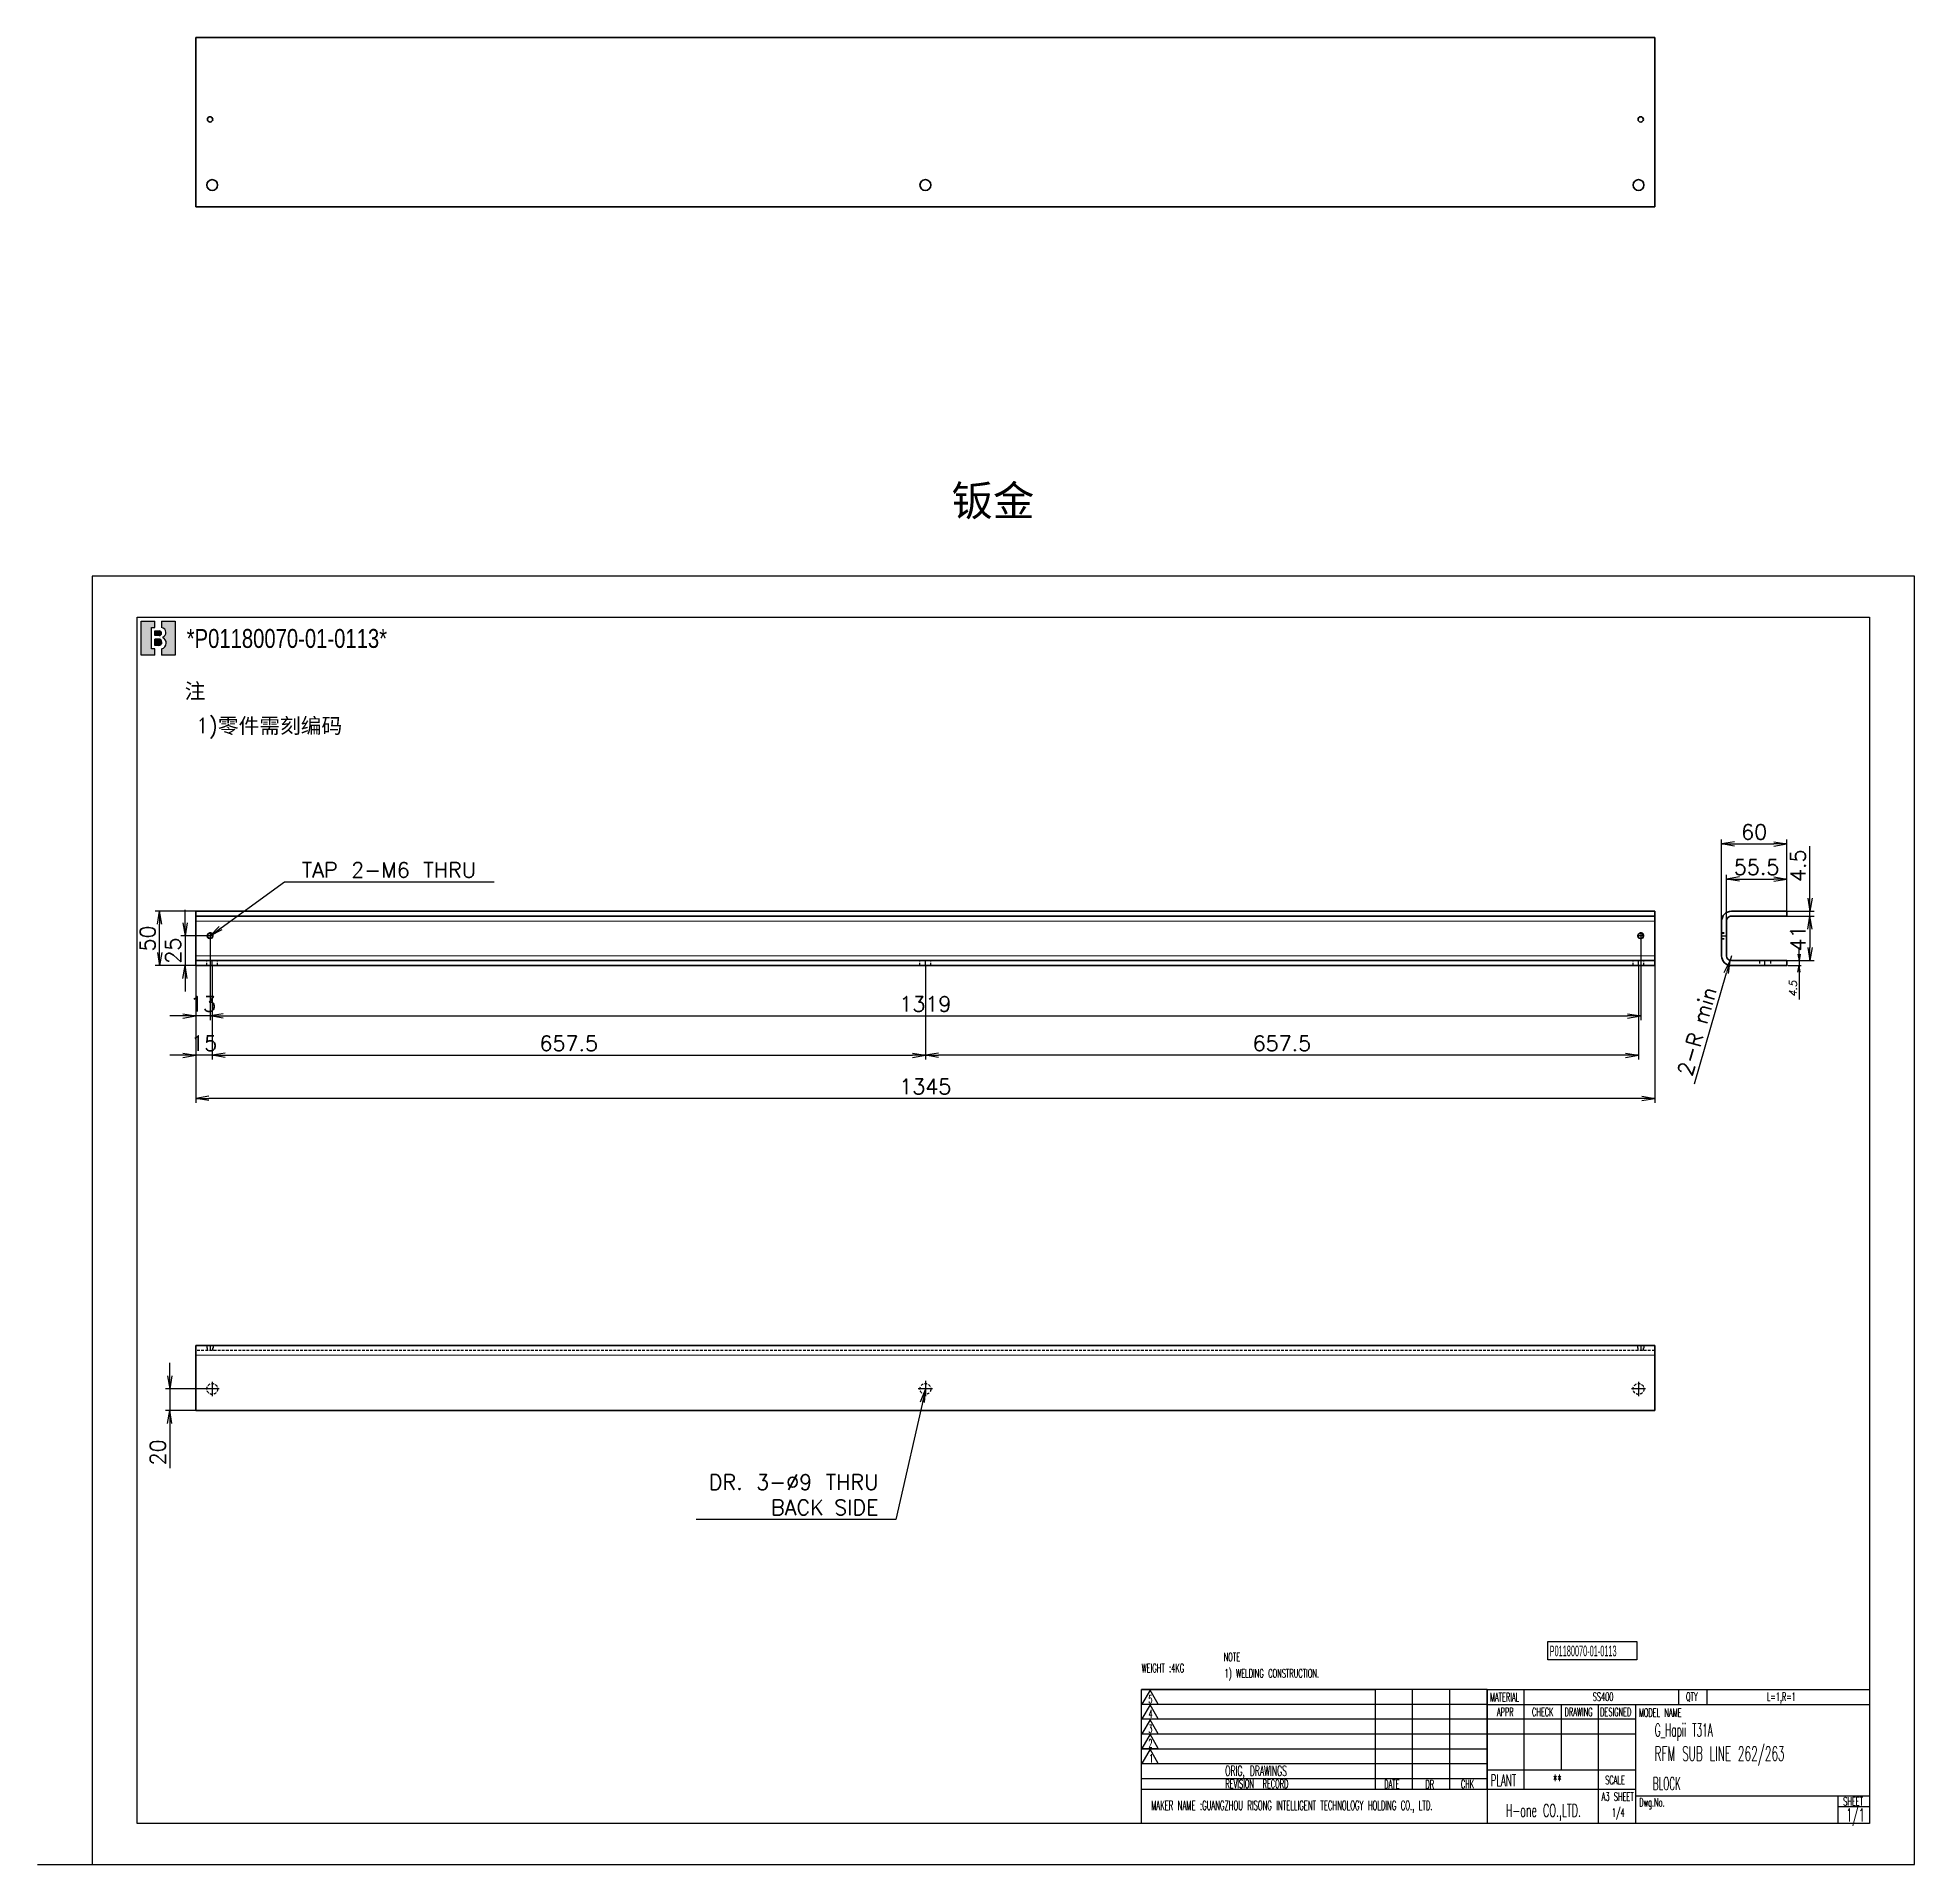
# Model space of a CAD drawing. Header units: inches. Extents: x 21 to 8642, y -3779 to 2137.
# Drawn here: x 642 to 2373, y 19 to 1703 of the extents above; entities that cross this region are included whole.
import ezdxf

# ---------------------------------------------------------------- set-up
doc = ezdxf.new("R2010")
doc.units = ezdxf.units.IN
doc.header["$MEASUREMENT"] = 0
for name, pattern in [('CENTER-HOKUTO', [23, 20, -1, 1, -1]), ('DASHED', [15, 12, -3]), ('HIDDEN-HOKUTO', [3.8, 2.5, -1.3])]:
    doc.linetypes.add(name, pattern=pattern)
doc.layers.add('AM_HID', color=1, linetype='HIDDEN-HOKUTO', lineweight=25)
doc.layers.add('title_frame', color=7, linetype='Continuous')
doc.layers.add('word_dim', color=253, linetype='Continuous')
doc.styles.add('DIM_FONT', font='romans.shx', dxfattribs={"oblique": 15})
doc.styles.add('MX_NOTE_STANDARD', font='txt.shx', dxfattribs={"bigfont": 'bigfont.shx'})
doc.styles.get("Standard").update_dxf_attribs({"font": 'txt', "bigfont": 'gbcbig.shx'})
doc.dimstyles.new('HKT 1-4', dxfattribs={"dimscale": 4, "dimtxt": 3.5, "dimasz": 3, "dimexe": 1, "dimexo": 0, "dimgap": 1, "dimtad": 3, "dimdsep": 46, "dimtxsty": 'Standard', "dimblk1": 'OPEN', "dimblk2": 'OPEN', "dimsah": 1, "dimcen": 0, "dimclrd": 256, "dimclre": 256, "dimclrt": 3, "dimazin": 2, "dimtfac": 1, "dimtmove": 0, "dimatfit": 3, "dimldrblk": 'OPEN', "dimfxl": 1, "dimtolj": 1, "dimlwd": 25, "dimlwe": 25, "dimarcsym": 0})
doc.dimstyles.new('SCALE-1-2$0', dxfattribs={"dimscale": 2, "dimtxt": 3.5, "dimasz": 3, "dimexe": 1, "dimexo": 0.5, "dimgap": 1, "dimtad": 3, "dimdec": 1, "dimdsep": 46, "dimtxsty": 'DIM_FONT', "dimblk1": 'OPEN', "dimblk2": 'OPEN', "dimsah": 1, "dimcen": 0, "dimclrd": 256, "dimclre": 256, "dimclrt": 7, "dimazin": 2, "dimtm": 1e-09, "dimtfac": 0.6, "dimtmove": 0, "dimatfit": 3, "dimldrblk": 'OPEN', "dimfxl": 1, "dimtolj": 2, "dimarcsym": 0})

msp = doc.modelspace()

# ---------------------------------------------------------------- texts
at = {"linetype": 'Continuous', "ltscale": 2, "insert": (1485.09880269108, 1290.293198844697), "char_height": 28, "width": 97.82244757481385, "attachment_point": 1}
msp.add_mtext('{\\fMicrosoft YaHei|b0|i0|c134|p34;\\C3;钣金}', dxfattribs=at)
at = {"ltscale": 2, "char_height": 14, "attachment_point": 1}
for s, insert, width in [('{\\fSimSun|b0|i0|c134|p2;\\C3;注}', (778.0576799115315, 1107.886769222964), 41.45876671333099), ('{\\Fromans,bigfont|c134;\\C3;1)\\fSimSun|b0|i0|c134|p2;零件需刻编码}', (788.3186993412764, 1075.854973867531), 387.6245305983757)]:
    msp.add_mtext(s, dxfattribs=dict(at, insert=insert, width=width))
at = {"linetype": 'Continuous', "insert": (2133.499811816228, 140.8443647710769), "char_height": 12, "width": 203.6000000000004, "attachment_point": 4}
msp.add_mtext('{\\W0.5;\\C3;G_Hapii T31A}', dxfattribs=at)
at = {"layer": 'title_frame', "color": 3, "style": 'MX_NOTE_STANDARD'}
for s, height, width, p in [('NOTE', 7.840000000000001, 0.5450000000000002, (1735.94748572459, 206.2397331996722)), ('WEIGHT :4KG ', 7.840000000000001, 0.5450000000000002, (1660.388490064865, 196.0272704126505)), ('1) WELDING CONSTRUCTION.', 7.840000000000001, 0.5450000000000002, (1736.899765536562, 191.2289934390678)), ('5', 7.51856, 0.5450000000000002, (1666.632345439002, 167.6215944161481)), ('MATERIAL', 7.733376, 0.5450000000000002, (1981.479736694362, 169.3174362015375)), ('SS400', 7.733376, 0.5450000000000002, (2076.284696923418, 169.6531402779033)), ('QTY', 7.733376, 0.5450000000000002, (2162.283739893197, 169.6531402779033)), ('L=1,R=1', 7.733376, 0.5450000000000002, (2236.795016443599, 169.6531402779033)), ('4', 7.51856, 0.5450000000000002, (1666.632345439002, 153.9906102179989)), ('APPR', 7.733376, 0.5450000000000002, (1987.862454337353, 155.7104029659636)), ('CHECK', 7.733376, 0.5450000000000002, (2020.245893438429, 155.7104029659636)), ('DRAWING', 7.733376, 0.5450000000000002, (2050.323895814605, 155.7104029659636)), ('DESIGNED', 7.733376, 0.5450000000000002, (2083.089814712754, 155.7104029659636)), ('MODEL NAME', 7.733376, 0.5450000000000002, (2118.803573540363, 155.1209951824817)), ('3', 7.51856, 0.5450000000000002, (1666.632345439002, 140.1548238193895)), ('2', 7.51856, 0.5450000000000002, (1666.632345439002, 126.775282835089)), ('RFM SUB LINE 262/263', 13.2, 0.534099999999995, (2133.34649658741, 114.5679835785372)), ('1', 7.51856, 0.5450000000000002, (1667.417313755615, 112.9394964364797)), ('ORIG, DRAWINGS', 9.451904204864503, 0.5450000000000002, (1737.386513504762, 100.5183420585195)), ('REVISION  RECORD', 7.733376, 0.5450000000000002, (1737.586630653061, 89.39265070571446)), ('DATE', 7.733376, 0.5450000000000002, (1884.040425104316, 89.07323183273138)), ('DR', 7.733376, 0.5450000000000002, (1922.016376951849, 89.03235920379984)), ('CHK', 7.733376, 0.5450000000000002, (1954.722927995399, 89.16341447216428)), ('PLANT', 10.7408, 0.5450000000000002, (1982.135476193094, 91.13932098858231)), ('**', 10.7408, 0.5450000000000002, (2039.563078818561, 91.13932098858231)), ('SCALE', 7.733376, 0.5450000000000002, (2087.793714758003, 92.9017929256911)), ('BLOCK', 11.76, 0.5, (2131.6912003571, 87.59942557545901)), ('MAKER NAME :GUANGZHOU RISONG INTELLIGENT TECHNOLOGY HOLDING CO., LTD.', 8.64, 0.5341000000000022, (1669.186718808831, 69.02899933165054)), ('H-one CO.,LTD.', 11.76, 0.5450000000000002, (1996.214769379987, 62.83725018987343)), ('A3 SHEET', 7.733376, 0.5450000000000002, (2084.509685927254, 77.6316167222135)), ('1/4', 7.733376, 0.5450000000000002, (2093.916658139404, 62.91439980444147)), ('Dwg.No.', 7.733376, 0.5450000000000002, (2119.146993909142, 72.35602330423308)), ('SHEET', 7.733376, 0.5450000000000002, (2307.150895514884, 73.27357482869002)), ('1/1', 12, 0.5340999999999667, (2310.018581331775, 58.66682092236761))]:
    msp.add_text(s, height=height, dxfattribs=dict(at, width=width)).set_placement(p)
at = {"layer": 'title_frame', "color": 3, "insert": (2036.556700155003, 220.6793283644615), "char_height": 9.8, "width": 16.44280995964073, "attachment_point": 1, "style": 'MX_NOTE_STANDARD'}
msp.add_mtext('{\\f3 of 9 Barcode|b0|i0|c0|p82;\\W0.5;P01180070-\\f3 of 9 Barcode|b0|i0|c134|p82;01\\f3 of 9 Barcode|b0|i0|c0|p82;-0\\f3 of 9 Barcode|b0|i0|c134|p82;1\\f3 of 9 Barcode|b0|i0|c0|p82;1\\f3 of 9 Barcode|b0|i0|c134|p82;3}', dxfattribs=at)
at = {"layer": 'word_dim', "color": 3, "linetype": 'Continuous', "insert": (779.9518912843287, 1158.048478145817), "char_height": 17.444, "width": 400, "attachment_point": 1}
msp.add_mtext('{\\f3 of 9 Barcode|b0|i0|c0|p82;\\W0.8;*P01180070-\\f3 of 9 Barcode|b0|i0|c134|p82;01\\f3 of 9 Barcode|b0|i0|c0|p82;-0\\f3 of 9 Barcode|b0|i0|c134|p82;113\\f3 of 9 Barcode|b0|i0|c0|p82;*}', dxfattribs=at)
at = {"layer": 'word_dim', "color": 3, "linetype": 'Continuous', "ltscale": 2, "insert": (886.1548604743311, 928.888038309563), "char_height": 14, "attachment_point": 7}
msp.add_mtext('\\A1;TAP 2-M6 THRU', dxfattribs=at)
at = {"layer": 'word_dim', "color": 3, "linetype": 'Continuous', "ltscale": 2, "insert": (1417.703669019947, 341.0893296575337), "char_height": 14, "width": 206.0027028177574, "attachment_point": 9}
msp.add_mtext('DR. 3-%%C9 THRU{\\Fromans,bigfont|c134;\\PBACK SIDE}', dxfattribs=at)

# ---------------------------------------------------------------- blocks, each defined once
blk = doc.blocks.new('B機密ﾏｰｸ')
blk.add_hatch(color=1).paths.add_polyline_path([(0.3999999986702711, 0.8149999997779807), (0.3999999986702711, 0.9999999997779806), (-1.3297288e-09, 0.9999999997779806), (-1.3297288e-09, -2.220193e-10), (0.3999999986702711, -2.220193e-10), (0.3999999986702711, 0.1849999997779807), (0.2999999986702711, 0.1849999997779807), (0.2999999986702711, 0.8149999997779807)])
h = blk.add_hatch(color=1)
edge = h.paths.add_edge_path()
edge.add_arc((0.5299999986702706, 0.6449999997779808), 0.07, 359.9999999999989, 450)
edge.add_line((0.5299999986702706, 0.7149999997779806), (0.3999999986702711, 0.7149999997779806))
edge.add_line((0.3999999986702711, 0.7149999997779806), (0.3999999986702711, 0.5749999997779809))
edge.add_line((0.3999999986702711, 0.5749999997779809), (0.5299999986702701, 0.5749999997779809))
edge.add_arc((0.5299999986702701, 0.6449999997779808), 0.07, 270, 359.9999999999999)
h = blk.add_hatch(color=1)
edge = h.paths.add_edge_path()
edge.add_line((0.5999999986702714, 0.9999999997779806), (0.5999999986702718, 0.8142220507965398))
edge.add_arc((0.5849999986702712, 0.6699999997779816), 0.1449999999999991, -5.115907697472721e-13, 84.06222754839428, ccw=False)
edge.add_arc((0.5849999986702707, 0.6699999997779802), 0.1449999999999993, -69.82872865353448, 1.1368683772161603e-13, ccw=False)
edge.add_line((0.6349999986702715, 0.5338934238898192), (0.6349999986702711, 0.5120827805020305))
edge.add_arc((0.5699999986702688, 0.3549999997779789), 0.1700000000000021, 3.979039320256561e-13, 67.5204943905955, ccw=False)
edge.add_arc((0.5699999986702724, 0.3549999997779802), 0.1699999999999993, -79.83575137827683, 0, ccw=False)
edge.add_line((0.5999999986702714, 0.1876679944711657), (0.5999999986702714, -2.220192918400699e-10))
edge.add_line((0.5999999986702714, -2.220193e-10), (0.9999999986702712, -2.220193e-10))
edge.add_line((0.9999999986702712, -2.220193e-10), (0.9999999986702712, 0.9999999997779806))
edge.add_line((0.9999999986702712, 0.9999999997779806), (0.5999999986702714, 0.9999999997779806))
h = blk.add_hatch(color=1)
edge = h.paths.add_edge_path()
edge.add_arc((0.5149999986702705, 0.3799999997779802), 0.095, 1.018e-13, 90)
edge.add_line((0.5149999986702705, 0.4749999997779804), (0.3999999986702711, 0.4749999997779808))
edge.add_line((0.3999999986702711, 0.4749999997779808), (0.3999999986702711, 0.2849999997779809))
edge.add_line((0.3999999986702711, 0.2849999997779809), (0.5149999986702718, 0.2849999997779809))
edge.add_arc((0.5149999986702718, 0.379999999777981), 0.095, 270, 360.0000000000003)
at = {"color": 1}
for p, q in [((-1.3297288e-09, -2.220193e-10), (-1.3297288e-09, 0.9999999997779806)), ((-1.3297288e-09, 0.9999999997779806), (0.3999999986702711, 0.9999999997779806)), ((0.2999999986702711, 0.8149999997779807), (0.3999999986702711, 0.8149999997779807)), ((0.2999999986702711, 0.1849999997779807), (0.2999999986702711, 0.8149999997779807)), ((0.3999999986702711, 0.8149999997779807), (0.3999999986702711, 0.9999999997779806)), ((0.3999999986702711, 0.7149999997779806), (0.5299999986702706, 0.7149999997779806)), ((0.3999999986702711, 0.5749999997779809), (0.3999999986702711, 0.7149999997779806)), ((0.5299999986702701, 0.5749999997779809), (0.3999999986702711, 0.5749999997779809)), ((0.5999999986702714, 0.9999999997779806), (0.5999999986702718, 0.8142220507965398)), ((0.5999999986702714, 0.9999999997779806), (0.9999999986702712, 0.9999999997779806)), ((0.5999999986702705, 0.6449999997779794), (0.59999999867027, 0.6449999997779803)), ((0.7299999986702704, 0.6699999997779807), (0.7299999986702704, 0.6699999997779802)), ((0.9999999986702712, 0.9999999997779806), (0.9999999986702712, -2.220193e-10)), ((0.3999999986702711, 0.1849999997779807), (0.2999999986702711, 0.1849999997779807)), ((0.5149999986702705, 0.4749999997779804), (0.3999999986702711, 0.4749999997779808)), ((0.3999999986702711, 0.2849999997779809), (0.3999999986702711, 0.4749999997779808)), ((0.5149999986702718, 0.2849999997779809), (0.3999999986702711, 0.2849999997779809)), ((0.3999999986702711, -2.220193e-10), (0.3999999986702711, 0.1849999997779807)), ((0.5699999986702711, 0.5249999997779802), (0.5699999986702716, 0.5249999997779807)), ((0.5999999986702714, 0.1876679944711657), (0.5999999986702714, -2.220193e-10)), ((0.6099999986702707, 0.3799999997779806), (0.609999998670272, 0.3799999997779815)), ((0.6349999986702715, 0.5338934238898192), (0.6349999986702711, 0.5120827805020305)), ((0.739999998670271, 0.3549999997779802), (0.739999998670271, 0.3549999997779802)), ((0.3999999986702711, -2.220193e-10), (-1.3297288e-09, -2.220193e-10)), ((0.9999999986702712, -2.220193e-10), (0.5999999986702714, -2.220193e-10))]:
    blk.add_line(p, q, dxfattribs=at)
for centre, radius, start, end in [((0.5299999986702706, 0.6449999997779808), 0.07, 359.9999999999989, 90), ((0.5299999986702701, 0.6449999997779808), 0.07, 270, 359.9999999999999), ((0.5849999986702712, 0.6699999997779816), 0.1449999999999991, 359.9999999999995, 84.06222754839432), ((0.5849999986702707, 0.6699999997779802), 0.1449999999999993, 290.1712713464655, 1.781e-13), ((0.5149999986702705, 0.3799999997779802), 0.095, 1.018e-13, 90), ((0.5149999986702718, 0.379999999777981), 0.095, 270, 2.799e-13), ((0.5699999986702724, 0.3549999997779802), 0.1699999999999993, 280.1642486217232, 0), ((0.5699999986702688, 0.3549999997779789), 0.1700000000000021, 4.58e-13, 67.52049439059552)]:
    blk.add_arc(centre, radius, start, end, dxfattribs=at)
blk.add_attdef('B機密ﾏｰｸ', (-0.0857467348302255, 1.074949466596297), '', height=0.2)
blk = doc.blocks.new('_Open')
at = {"color": 0, "lineweight": -2}
for p, q in [((-1, 0.1666666666666667), (0, 0)), ((-1, -0.1666666666666667), (0, 0)), ((0, 0), (-1, 0))]:
    blk.add_line(p, q, dxfattribs=at)
blk = doc.blocks.new('*D142')
at = {"layer": 'DEFPOINTS', "color": 0, "linetype": 'Continuous', "ltscale": 2, "transparency": 16777216}
for p in [(788.4678285616483, 847.748125892987), (2133.467828561648, 847.748125892987), (788.4678285616483, 725.168946010333)]:
    blk.add_point(p, dxfattribs=at)
at = {"layer": 'word_dim', "linetype": 'Continuous', "lineweight": 25, "ltscale": 2, "transparency": 16777216}
for p, q in [((788.4678285616483, 847.748125892987), (788.4678285616483, 721.168946010333)), ((2133.467828561648, 847.748125892987), (2133.467828561648, 721.168946010333)), ((2121.467828561648, 725.168946010333), (800.4678285616483, 725.168946010333))]:
    blk.add_line(p, q, dxfattribs=at)
at = {"layer": 'word_dim', "linetype": 'Continuous', "lineweight": 25, "ltscale": 2, "transparency": 16777216, "xscale": 12, "yscale": 12, "zscale": 12, "rotation": 180}
blk.add_blockref('_Open', (788.4678285616483, 725.168946010333), dxfattribs=at)
at = {"layer": 'word_dim', "linetype": 'Continuous', "lineweight": 25, "ltscale": 2, "transparency": 16777216, "xscale": 12, "yscale": 12, "zscale": 12}
blk.add_blockref('_Open', (2133.467828561648, 725.168946010333), dxfattribs=at)
at = {"layer": 'word_dim', "color": 3, "linetype": 'Continuous', "ltscale": 2, "transparency": 16777216, "insert": (1460.967828561648, 736.168946010333), "char_height": 14, "attachment_point": 5}
blk.add_mtext('\\A1;1345', dxfattribs=at)
blk = doc.blocks.new('*D143')
at = {"layer": 'DEFPOINTS', "color": 0, "linetype": 'Continuous', "ltscale": 2, "transparency": 16777216}
for p in [(801.4678285616483, 872.05208089299), (788.4678285616483, 847.748125892987), (788.4678285616483, 801.310684633248)]:
    blk.add_point(p, dxfattribs=at)
at = {"layer": 'word_dim', "linetype": 'Continuous', "lineweight": 25, "ltscale": 2, "transparency": 16777216}
for p, q in [((801.4678285616483, 872.05208089299), (801.4678285616483, 797.310684633248)), ((788.4678285616483, 847.748125892987), (788.4678285616483, 797.310684633248)), ((776.4678285616483, 801.310684633248), (764.4678285616483, 801.310684633248)), ((801.4678285616483, 801.310684633248), (788.4678285616483, 801.310684633248)), ((813.4678285616483, 801.310684633248), (825.4678285616483, 801.310684633248))]:
    blk.add_line(p, q, dxfattribs=at)
at = {"layer": 'word_dim', "linetype": 'Continuous', "lineweight": 25, "ltscale": 2, "transparency": 16777216, "xscale": 12, "yscale": 12, "zscale": 12}
blk.add_blockref('_Open', (788.4678285616483, 801.310684633248), dxfattribs=at)
at = {"layer": 'word_dim', "linetype": 'Continuous', "lineweight": 25, "ltscale": 2, "transparency": 16777216, "xscale": 12, "yscale": 12, "zscale": 12, "rotation": 180}
blk.add_blockref('_Open', (801.4678285616483, 801.310684633248), dxfattribs=at)
at = {"layer": 'word_dim', "color": 3, "linetype": 'Continuous', "ltscale": 2, "transparency": 16777216, "insert": (794.9678285616483, 812.310684633248), "char_height": 14, "attachment_point": 5}
blk.add_mtext('\\A1;13', dxfattribs=at)
blk = doc.blocks.new('*D144')
at = {"layer": 'DEFPOINTS', "color": 0, "linetype": 'Continuous', "ltscale": 2, "transparency": 16777216}
for p in [(801.4678285616483, 872.05208089299), (2120.467828561656, 872.05208089299), (2120.467828561656, 801.310684633248)]:
    blk.add_point(p, dxfattribs=at)
at = {"layer": 'word_dim', "linetype": 'Continuous', "lineweight": 25, "ltscale": 2, "transparency": 16777216}
for p, q in [((801.4678285616483, 872.05208089299), (801.4678285616483, 797.310684633248)), ((2120.467828561656, 872.05208089299), (2120.467828561656, 797.310684633248)), ((813.4678285616483, 801.310684633248), (2108.467828561656, 801.310684633248))]:
    blk.add_line(p, q, dxfattribs=at)
at = {"layer": 'word_dim', "linetype": 'Continuous', "lineweight": 25, "ltscale": 2, "transparency": 16777216, "xscale": 12, "yscale": 12, "zscale": 12, "rotation": 180}
blk.add_blockref('_Open', (801.4678285616483, 801.310684633248), dxfattribs=at)
at = {"layer": 'word_dim', "linetype": 'Continuous', "lineweight": 25, "ltscale": 2, "transparency": 16777216, "xscale": 12, "yscale": 12, "zscale": 12}
blk.add_blockref('_Open', (2120.467828561656, 801.310684633248), dxfattribs=at)
at = {"layer": 'word_dim', "color": 3, "linetype": 'Continuous', "ltscale": 2, "transparency": 16777216, "insert": (1460.967828561652, 812.310684633248), "char_height": 14, "attachment_point": 5}
blk.add_mtext('\\A1;1319', dxfattribs=at)
blk = doc.blocks.new('*D145')
at = {"layer": 'DEFPOINTS', "color": 0, "linetype": 'Continuous', "ltscale": 2, "transparency": 16777216}
for p in [(788.4678285616483, 847.748125892987), (803.4678285616483, 847.2981138929858), (788.4678285616483, 765.0403122655512)]:
    blk.add_point(p, dxfattribs=at)
at = {"layer": 'word_dim', "linetype": 'Continuous', "lineweight": 25, "ltscale": 2, "transparency": 16777216}
for p, q in [((788.4678285616483, 847.748125892987), (788.4678285616483, 761.0403122655512)), ((803.4678285616483, 847.2981138929858), (803.4678285616483, 761.0403122655512)), ((776.4678285616483, 765.0403122655512), (764.4678285616483, 765.0403122655512)), ((803.4678285616483, 765.0403122655512), (788.4678285616483, 765.0403122655512)), ((815.4678285616483, 765.0403122655512), (827.4678285616483, 765.0403122655512))]:
    blk.add_line(p, q, dxfattribs=at)
at = {"layer": 'word_dim', "linetype": 'Continuous', "lineweight": 25, "ltscale": 2, "transparency": 16777216, "xscale": 12, "yscale": 12, "zscale": 12}
blk.add_blockref('_Open', (788.4678285616483, 765.0403122655512), dxfattribs=at)
at = {"layer": 'word_dim', "linetype": 'Continuous', "lineweight": 25, "ltscale": 2, "transparency": 16777216, "xscale": 12, "yscale": 12, "zscale": 12, "rotation": 180}
blk.add_blockref('_Open', (803.4678285616483, 765.0403122655512), dxfattribs=at)
at = {"layer": 'word_dim', "color": 3, "linetype": 'Continuous', "ltscale": 2, "transparency": 16777216, "insert": (795.9678285616483, 776.0403122655512), "char_height": 14, "attachment_point": 5}
blk.add_mtext('\\A1;15', dxfattribs=at)
blk = doc.blocks.new('*D146')
at = {"layer": 'DEFPOINTS', "color": 0, "linetype": 'Continuous', "ltscale": 2, "transparency": 16777216}
for p in [(803.4678285616483, 847.2981138929858), (1460.967828561648, 847.2981138929858), (1460.967828561648, 765.0403122655512)]:
    blk.add_point(p, dxfattribs=at)
at = {"layer": 'word_dim', "linetype": 'Continuous', "lineweight": 25, "ltscale": 2, "transparency": 16777216}
for p, q in [((803.4678285616483, 847.2981138929858), (803.4678285616483, 761.0403122655512)), ((1460.967828561648, 847.2981138929858), (1460.967828561648, 761.0403122655512)), ((815.4678285616483, 765.0403122655512), (1448.967828561648, 765.0403122655512))]:
    blk.add_line(p, q, dxfattribs=at)
at = {"layer": 'word_dim', "linetype": 'Continuous', "lineweight": 25, "ltscale": 2, "transparency": 16777216, "xscale": 12, "yscale": 12, "zscale": 12, "rotation": 180}
blk.add_blockref('_Open', (803.4678285616483, 765.0403122655512), dxfattribs=at)
at = {"layer": 'word_dim', "linetype": 'Continuous', "lineweight": 25, "ltscale": 2, "transparency": 16777216, "xscale": 12, "yscale": 12, "zscale": 12}
blk.add_blockref('_Open', (1460.967828561648, 765.0403122655512), dxfattribs=at)
at = {"layer": 'word_dim', "color": 3, "linetype": 'Continuous', "ltscale": 2, "transparency": 16777216, "insert": (1132.217828561648, 776.0403122655512), "char_height": 14, "attachment_point": 5}
blk.add_mtext('\\A1;657.5', dxfattribs=at)
blk = doc.blocks.new('*D147')
at = {"layer": 'DEFPOINTS', "color": 0, "linetype": 'Continuous', "ltscale": 2, "transparency": 16777216}
for p in [(1460.967828561648, 847.2981138929858), (2118.467828561648, 847.2981138929858), (1460.967828561648, 765.0403122655512)]:
    blk.add_point(p, dxfattribs=at)
at = {"layer": 'word_dim', "linetype": 'Continuous', "lineweight": 25, "ltscale": 2, "transparency": 16777216}
for p, q in [((1460.967828561648, 847.2981138929858), (1460.967828561648, 761.0403122655512)), ((2118.467828561648, 847.2981138929858), (2118.467828561648, 761.0403122655512)), ((2106.467828561648, 765.0403122655512), (1472.967828561648, 765.0403122655512))]:
    blk.add_line(p, q, dxfattribs=at)
at = {"layer": 'word_dim', "linetype": 'Continuous', "lineweight": 25, "ltscale": 2, "transparency": 16777216, "xscale": 12, "yscale": 12, "zscale": 12, "rotation": 180}
blk.add_blockref('_Open', (1460.967828561648, 765.0403122655512), dxfattribs=at)
at = {"layer": 'word_dim', "linetype": 'Continuous', "lineweight": 25, "ltscale": 2, "transparency": 16777216, "xscale": 12, "yscale": 12, "zscale": 12}
blk.add_blockref('_Open', (2118.467828561648, 765.0403122655512), dxfattribs=at)
at = {"layer": 'word_dim', "color": 3, "linetype": 'Continuous', "ltscale": 2, "transparency": 16777216, "insert": (1789.717828561648, 776.0403122655512), "char_height": 14, "attachment_point": 5}
blk.add_mtext('\\A1;657.5', dxfattribs=at)
blk = doc.blocks.new('*D148')
at = {"layer": 'DEFPOINTS', "color": 0, "linetype": 'Continuous', "ltscale": 2, "transparency": 16777216}
for p in [(796.9678285616483, 457.3491180570377), (764.297688258901, 437.3491180570377), (788.4678285616483, 437.3491180570377)]:
    blk.add_point(p, dxfattribs=at)
at = {"layer": 'word_dim', "linetype": 'Continuous', "lineweight": 25, "ltscale": 2, "transparency": 16777216}
for p, q in [((764.297688258901, 469.3491180570377), (764.297688258901, 481.3491180570377)), ((796.9678285616483, 457.3491180570377), (760.297688258901, 457.3491180570377)), ((764.297688258901, 457.3491180570377), (764.297688258901, 437.3491180570377)), ((788.4678285616483, 437.3491180570377), (760.297688258901, 437.3491180570377)), ((764.297688258901, 425.3491180570377), (764.297688258901, 384.3491180570377))]:
    blk.add_line(p, q, dxfattribs=at)
at = {"layer": 'word_dim', "linetype": 'Continuous', "lineweight": 25, "ltscale": 2, "transparency": 16777216, "xscale": 12, "yscale": 12, "zscale": 12}
for p, rotation in [((764.297688258901, 457.3491180570377), 270), ((764.297688258901, 437.3491180570377), 90)]:
    blk.add_blockref('_Open', p, dxfattribs=dict(at, rotation=rotation))
at = {"layer": 'word_dim', "color": 3, "linetype": 'Continuous', "ltscale": 2, "transparency": 16777216, "insert": (753.2976882589008, 398.8491180570378), "char_height": 14, "attachment_point": 5, "rotation": 90}
blk.add_mtext('\\A1;20', dxfattribs=at)
blk = doc.blocks.new('*D149')
at = {"layer": 'DEFPOINTS', "color": 0, "linetype": 'Continuous', "ltscale": 2, "transparency": 16777216}
for p in [(755.0015886452911, 897.7481258929866), (788.4678285616483, 897.7481258929865), (788.4678285616483, 847.748125892987)]:
    blk.add_point(p, dxfattribs=at)
at = {"layer": 'word_dim', "linetype": 'Continuous', "lineweight": 25, "ltscale": 2, "transparency": 16777216}
for p, q in [((788.4678285616483, 897.7481258929865), (751.0015886452911, 897.7481258929866)), ((755.0015886452911, 859.7481258929871), (755.0015886452911, 885.7481258929866)), ((788.4678285616483, 847.748125892987), (751.0015886452911, 847.7481258929871))]:
    blk.add_line(p, q, dxfattribs=at)
at = {"layer": 'word_dim', "linetype": 'Continuous', "lineweight": 25, "ltscale": 2, "transparency": 16777216, "xscale": 12, "yscale": 12, "zscale": 12}
for p, rotation in [((755.0015886452911, 897.7481258929866), 90), ((755.0015886452911, 847.7481258929871), 270)]:
    blk.add_blockref('_Open', p, dxfattribs=dict(at, rotation=rotation))
at = {"layer": 'word_dim', "color": 3, "linetype": 'Continuous', "ltscale": 2, "transparency": 16777216, "insert": (744.0015886452909, 872.748125892987), "char_height": 14, "attachment_point": 5, "rotation": 90}
blk.add_mtext('\\A1;50', dxfattribs=at)
blk = doc.blocks.new('*D150')
at = {"layer": 'DEFPOINTS', "color": 0, "linetype": 'Continuous', "ltscale": 2, "transparency": 16777216}
for p in [(798.271783561644, 875.2481258929865), (778.384748851395, 847.7481258930015), (788.4678285616483, 847.7481258930015)]:
    blk.add_point(p, dxfattribs=at)
at = {"layer": 'word_dim', "linetype": 'Continuous', "lineweight": 25, "ltscale": 2, "transparency": 16777216}
for p, q in [((778.384748851395, 887.2481258929865), (778.384748851395, 899.2481258929865)), ((798.271783561644, 875.2481258929865), (774.384748851395, 875.2481258929865)), ((778.384748851395, 875.2481258929865), (778.384748851395, 847.7481258930015)), ((788.4678285616483, 847.7481258930015), (774.384748851395, 847.7481258930015)), ((778.384748851395, 835.7481258930015), (778.384748851395, 823.7481258930015))]:
    blk.add_line(p, q, dxfattribs=at)
at = {"layer": 'word_dim', "linetype": 'Continuous', "lineweight": 25, "ltscale": 2, "transparency": 16777216, "xscale": 12, "yscale": 12, "zscale": 12}
for p, rotation in [((778.384748851395, 875.2481258929865), 270), ((778.384748851395, 847.7481258930015), 90)]:
    blk.add_blockref('_Open', p, dxfattribs=dict(at, rotation=rotation))
at = {"layer": 'word_dim', "color": 3, "linetype": 'Continuous', "ltscale": 2, "transparency": 16777216, "insert": (767.3847488513948, 861.4981258929943), "char_height": 14, "attachment_point": 5, "rotation": 90}
blk.add_mtext('\\A1;{\\Fromans,bigfont|c134;25}', dxfattribs=at)
blk = doc.blocks.new('*D151')
at = {"layer": 'DEFPOINTS', "color": 0, "linetype": 'Continuous', "ltscale": 2, "transparency": 16777216}
for p in [(2255.087831198975, 897.7481258929865), (2255.087831198975, 893.2481258929865), (2276.535570176873, 897.7481258929865)]:
    blk.add_point(p, dxfattribs=at)
at = {"layer": 'word_dim', "linetype": 'Continuous', "lineweight": 25, "ltscale": 2, "transparency": 16777216}
for p, q in [((2276.535570176873, 909.7481258929865), (2276.535570176873, 957.7481258929865)), ((2255.087831198975, 897.7481258929865), (2280.535570176873, 897.7481258929865)), ((2255.087831198975, 893.2481258929865), (2280.535570176873, 893.2481258929865)), ((2276.535570176873, 893.2481258929865), (2276.535570176873, 897.7481258929865)), ((2276.535570176873, 881.2481258929865), (2276.535570176873, 869.2481258929865))]:
    blk.add_line(p, q, dxfattribs=at)
at = {"layer": 'word_dim', "linetype": 'Continuous', "lineweight": 25, "ltscale": 2, "transparency": 16777216, "xscale": 12, "yscale": 12, "zscale": 12}
for p, rotation in [((2276.535570176873, 897.7481258929865), 270), ((2276.535570176873, 893.2481258929865), 90)]:
    blk.add_blockref('_Open', p, dxfattribs=dict(at, rotation=rotation))
at = {"layer": 'word_dim', "color": 3, "linetype": 'Continuous', "ltscale": 2, "transparency": 16777216, "insert": (2265.535570176873, 939.7481258929869), "char_height": 14, "attachment_point": 5, "rotation": 90}
blk.add_mtext('\\A1;4.5', dxfattribs=at)
blk = doc.blocks.new('*D152')
at = {"layer": 'DEFPOINTS', "color": 0, "linetype": 'Continuous', "ltscale": 2, "transparency": 16777216}
for p in [(2255.087831198975, 893.2481258929865), (2255.087831198975, 852.248125892987), (2276.535570176902, 852.248125892987)]:
    blk.add_point(p, dxfattribs=at)
at = {"layer": 'word_dim', "linetype": 'Continuous', "lineweight": 25, "ltscale": 2, "transparency": 16777216}
for p, q in [((2255.087831198975, 893.2481258929865), (2280.535570176902, 893.2481258929865)), ((2276.535570176902, 881.2481258929865), (2276.535570176902, 864.248125892987)), ((2255.087831198975, 852.248125892987), (2280.535570176902, 852.248125892987))]:
    blk.add_line(p, q, dxfattribs=at)
at = {"layer": 'word_dim', "linetype": 'Continuous', "lineweight": 25, "ltscale": 2, "transparency": 16777216, "xscale": 12, "yscale": 12, "zscale": 12}
for p, rotation in [((2276.535570176902, 893.2481258929865), 90), ((2276.535570176902, 852.248125892987), 270)]:
    blk.add_blockref('_Open', p, dxfattribs=dict(at, rotation=rotation))
at = {"layer": 'word_dim', "color": 3, "linetype": 'Continuous', "ltscale": 2, "transparency": 16777216, "insert": (2265.535570176902, 872.7481258929871), "char_height": 14, "attachment_point": 5, "rotation": 90}
blk.add_mtext('\\A1;41', dxfattribs=at)
blk = doc.blocks.new('*D153')
at = {"layer": 'DEFPOINTS', "color": 0, "linetype": 'Continuous', "ltscale": 2, "transparency": 16777216}
for p in [(2255.087831198975, 927.440134368534), (2199.587831198975, 888.7481258929865), (2255.087831198975, 897.7481258930011)]:
    blk.add_point(p, dxfattribs=at)
at = {"layer": 'word_dim', "linetype": 'Continuous', "lineweight": 25, "ltscale": 2, "transparency": 16777216}
for p, q in [((2199.587831198975, 888.7481258929865), (2199.587831198975, 931.440134368534)), ((2211.587831198975, 927.440134368534), (2243.087831198975, 927.440134368534)), ((2255.087831198975, 897.7481258930011), (2255.087831198975, 931.440134368534))]:
    blk.add_line(p, q, dxfattribs=at)
at = {"layer": 'word_dim', "linetype": 'Continuous', "lineweight": 25, "ltscale": 2, "transparency": 16777216, "xscale": 12, "yscale": 12, "zscale": 12, "rotation": 180}
blk.add_blockref('_Open', (2199.587831198975, 927.440134368534), dxfattribs=at)
at = {"layer": 'word_dim', "linetype": 'Continuous', "lineweight": 25, "ltscale": 2, "transparency": 16777216, "xscale": 12, "yscale": 12, "zscale": 12}
blk.add_blockref('_Open', (2255.087831198975, 927.440134368534), dxfattribs=at)
at = {"layer": 'word_dim', "color": 3, "linetype": 'Continuous', "ltscale": 2, "transparency": 16777216, "insert": (2227.337831198975, 938.440134368534), "char_height": 14, "attachment_point": 5}
blk.add_mtext('\\A1;55.5', dxfattribs=at)
blk = doc.blocks.new('*D154')
at = {"layer": 'DEFPOINTS', "color": 0, "linetype": 'Continuous', "ltscale": 2, "transparency": 16777216}
for p in [(2255.087831198975, 959.9178126537399), (2195.087831198975, 888.7481258929865), (2255.087831198975, 897.7481258929865)]:
    blk.add_point(p, dxfattribs=at)
at = {"layer": 'word_dim', "linetype": 'Continuous', "lineweight": 25, "ltscale": 2, "transparency": 16777216}
for p, q in [((2195.087831198975, 888.7481258929865), (2195.087831198975, 963.9178126537399)), ((2207.087831198975, 959.9178126537399), (2243.087831198975, 959.9178126537399)), ((2255.087831198975, 897.7481258929865), (2255.087831198975, 963.9178126537399))]:
    blk.add_line(p, q, dxfattribs=at)
at = {"layer": 'word_dim', "linetype": 'Continuous', "lineweight": 25, "ltscale": 2, "transparency": 16777216, "xscale": 12, "yscale": 12, "zscale": 12, "rotation": 180}
blk.add_blockref('_Open', (2195.087831198975, 959.9178126537399), dxfattribs=at)
at = {"layer": 'word_dim', "linetype": 'Continuous', "lineweight": 25, "ltscale": 2, "transparency": 16777216, "xscale": 12, "yscale": 12, "zscale": 12}
blk.add_blockref('_Open', (2255.087831198975, 959.9178126537399), dxfattribs=at)
at = {"layer": 'word_dim', "color": 3, "linetype": 'Continuous', "ltscale": 2, "transparency": 16777216, "insert": (2225.087831198975, 970.9178126537399), "char_height": 14, "attachment_point": 5}
blk.add_mtext('\\A1;60', dxfattribs=at)
blk = doc.blocks.new('*D155')
at = {"layer": 'DEFPOINTS', "color": 0, "linetype": 'Continuous', "ltscale": 2, "transparency": 16777216}
for p in [(2202.837823401782, 852.4252240311678), (2204.087831199018, 856.7481258929963)]:
    blk.add_point(p, dxfattribs=at)
at = {"layer": 'word_dim', "linetype": 'Continuous', "lineweight": 25, "ltscale": 2, "transparency": 16777216}
for p, q in [((2204.087831199018, 856.7481258929963), (2202.837823401782, 852.4252240311678)), ((2169.948729359066, 738.6848728225955), (2199.504469275831, 840.8974857330018))]:
    blk.add_line(p, q, dxfattribs=at)
at = {"layer": 'word_dim', "linetype": 'Continuous', "lineweight": 25, "ltscale": 2, "transparency": 16777216, "xscale": 12, "yscale": 12, "zscale": 12, "rotation": 73.8722764422893}
blk.add_blockref('_Open', (2202.837823401782, 852.4252240311678), dxfattribs=at)
at = {"layer": 'word_dim', "color": 3, "linetype": 'Continuous', "ltscale": 2, "transparency": 16777216, "insert": (2172.492828814487, 787.0828847441703), "char_height": 14, "attachment_point": 5, "rotation": 73.8722764422893}
blk.add_mtext('\\A1;{\\Fromans,bigfont|c134;2-R min}', dxfattribs=at)
blk = doc.blocks.new('*D352')
at = {"lineweight": -2, "transparency": 16777216}
for p, q in [((2256.087831198975, 852.248125892987), (2268.491897913227, 852.248125892987)), ((2266.491897913227, 858.248125892987), (2266.491897913227, 864.248125892987)), ((2266.491897913227, 852.248125892987), (2266.491897913227, 847.748125892987)), ((2256.087831198975, 847.748125892987), (2268.491897913227, 847.748125892987)), ((2266.491897913227, 841.748125892987), (2266.491897913227, 816.4976963283084))]:
    blk.add_line(p, q, dxfattribs=at)
at = {"layer": 'DEFPOINTS', "color": 0, "transparency": 16777216}
for p in [(2255.087831198975, 852.248125892987), (2255.087831198975, 847.748125892987), (2266.491897913227, 847.748125892987)]:
    blk.add_point(p, dxfattribs=at)
at = {"lineweight": -2, "transparency": 16777216, "xscale": 6, "yscale": 6, "zscale": 6}
for p, rotation in [((2266.491897913227, 852.248125892987), 270), ((2266.491897913227, 847.748125892987), 90)]:
    blk.add_blockref('_Open', p, dxfattribs=dict(at, rotation=rotation))
at = {"color": 7, "transparency": 16777216, "insert": (2260.991897913227, 826.122911110648), "char_height": 7, "attachment_point": 5, "rotation": 90, "style": 'DIM_FONT'}
blk.add_mtext('\\A2;4.5', dxfattribs=at)

# ---------------------------------------------------------------- dimensions: what is measured, and where the dimension line sits
dim = msp.add_linear_dim(base=(2266.491897913227, 847.748125892987), p1=(2255.087831198975, 852.248125892987), p2=(2255.087831198975, 847.748125892987), angle=90, dimstyle='SCALE-1-2$0')
dim.commit()
dim.dimension.update_dxf_attribs({"geometry": '*D352', "text_midpoint": (2260.991897913227, 826.122911110648)})
at = {"layer": 'word_dim', "linetype": 'Continuous', "ltscale": 2}
for base, p1, p2, picture, middle in [((2255.087831198975, 959.9178126537399), (2195.087831198975, 888.7481258929865), (2255.087831198975, 897.7481258929865), '*D154', (2225.087831198975, 970.9178126537399)), ((2120.467828561656, 801.310684633248), (801.4678285616483, 872.05208089299), (2120.467828561656, 872.05208089299), '*D144', (1460.967828561652, 812.310684633248)), ((788.4678285616483, 725.168946010333), (2133.467828561648, 847.748125892987), (788.4678285616483, 847.748125892987), '*D142', (1460.967828561648, 736.168946010333)), ((1460.967828561648, 765.0403122655512), (803.4678285616483, 847.2981138929858), (1460.967828561648, 847.2981138929858), '*D146', (1132.217828561648, 776.0403122655512)), ((1460.967828561648, 765.0403122655512), (2118.467828561648, 847.2981138929858), (1460.967828561648, 847.2981138929858), '*D147', (1789.717828561648, 776.0403122655512))]:
    dim = msp.add_linear_dim(base=base, p1=p1, p2=p2, dimstyle='HKT 1-4', dxfattribs=at)
    dim.commit()
    dim.dimension.update_dxf_attribs({"geometry": picture, "text_midpoint": middle})
for base, p1, p2, picture, middle in [((2276.535570176873, 897.7481258929865), (2255.087831198975, 893.2481258929865), (2255.087831198975, 897.7481258929865), '*D151', (2265.535570176873, 939.7481258929869)), ((755.0015886452911, 897.7481258929866), (788.4678285616483, 847.748125892987), (788.4678285616483, 897.7481258929865), '*D149', (744.0015886452909, 872.748125892987)), ((2276.535570176902, 852.248125892987), (2255.087831198975, 893.2481258929865), (2255.087831198975, 852.248125892987), '*D152', (2265.535570176902, 872.7481258929871)), ((764.297688258901, 437.3491180570377), (796.9678285616483, 457.3491180570377), (788.4678285616483, 437.3491180570377), '*D148', (753.2976882589008, 398.8491180570378))]:
    dim = msp.add_linear_dim(base=base, p1=p1, p2=p2, angle=90, dimstyle='HKT 1-4', dxfattribs=at)
    dim.commit()
    dim.dimension.update_dxf_attribs({"geometry": picture, "text_midpoint": middle})
for base, p1, p2, picture, middle in [((2255.087831198975, 927.440134368534), (2199.587831198975, 888.7481258929865), (2255.087831198975, 897.7481258930011), '*D153', (2227.337831198975, 927.440134368534)), ((788.4678285616483, 801.310684633248), (801.4678285616483, 872.05208089299), (788.4678285616483, 847.748125892987), '*D143', (794.9678285616483, 801.310684633248)), ((788.4678285616483, 765.0403122655512), (803.4678285616483, 847.2981138929858), (788.4678285616483, 847.748125892987), '*D145', (795.9678285616483, 765.0403122655512))]:
    dim = msp.add_linear_dim(base=base, p1=p1, p2=p2, dimstyle='HKT 1-4', dxfattribs=at)
    dim.commit()
    dim.dimension.update_dxf_attribs({"geometry": picture, "text_midpoint": middle, "dimtype": 160})
dim = msp.add_linear_dim(base=(778.384748851395, 847.7481258930015), p1=(798.271783561644, 875.2481258929865), p2=(788.4678285616483, 847.7481258930015), angle=90, text='{\\Fromans,bigfont|c134;25}', dimstyle='HKT 1-4', dxfattribs=at)
dim.commit()
dim.dimension.update_dxf_attribs({"geometry": '*D150', "text_midpoint": (778.3847488513948, 861.4981258929943), "dimtype": 160})
dim = msp.add_radius_dim(center=(2204.087831199018, 856.7481258929963), mpoint=(2202.837823401782, 852.4252240311678), text='{\\Fromans,bigfont|c134;2-R min}', dimstyle='HKT 1-4', dxfattribs=at)
dim.commit()
dim.dimension.update_dxf_attribs({"geometry": '*D155', "text_midpoint": (2172.492828814487, 787.0828847441703)})

# ---------------------------------------------------------------- linework, layer by layer
at = {"color": 7, "lineweight": 35}
for p, q in [((788.4678285616484, 1703.397428159321), (788.4678285616483, 1547.397428159321)), ((2133.467828561648, 1703.397428159321), (788.4678285616483, 1703.397428159321)), ((2133.467828561648, 1703.397428159321), (2133.467828561648, 1547.397428159321)), ((2133.467828561648, 1547.397428159321), (788.4678285616483, 1547.397428159321)), ((788.4678285616483, 897.7481258929865), (788.4678285616483, 893.2481258929865)), ((2133.467828561648, 897.7481258929865), (788.4678285616483, 897.7481258929865)), ((788.4678285616483, 893.2481258929865), (788.4678285616483, 888.7481258929865)), ((2133.467828561648, 893.2481258929865), (788.4678285616483, 893.2481258929865)), ((788.4678285616483, 888.7481258929865), (788.4678285616483, 856.748125892987)), ((2133.467828561648, 897.7481258929865), (2133.467828561648, 893.2481258929865)), ((2133.467828561648, 893.2481258929865), (2133.467828561648, 888.7481258929865)), ((2133.467828561648, 888.7481258929865), (2133.467828561648, 856.748125892987)), ((2195.087831198975, 856.748125892987), (2195.087831198975, 888.7481258929865)), ((2199.587831198975, 888.7481258929865), (2199.587831198975, 856.748125892987)), ((2204.087831198975, 897.7481258929865), (2255.087831198975, 897.7481258929865)), ((2255.087831198975, 893.2481258929865), (2204.087831198975, 893.2481258929865)), ((2255.087831198975, 897.7481258929865), (2255.087831198975, 893.2481258929865)), ((788.4678285616483, 856.748125892987), (788.4678285616483, 852.248125892987)), ((2133.467828561648, 852.248125892987), (788.4678285616483, 852.248125892987)), ((788.4678285616483, 852.248125892987), (788.4678285616483, 847.748125892987)), ((2133.467828561648, 856.748125892987), (2133.467828561648, 852.248125892987)), ((2133.467828561648, 852.248125892987), (2133.467828561648, 847.748125892987)), ((2204.087831198975, 852.248125892987), (2255.087831198975, 852.248125892987)), ((2255.087831198975, 852.248125892987), (2255.087831198975, 847.748125892987)), ((2133.467828561648, 847.748125892987), (788.4678285616483, 847.748125892987)), ((2255.087831198975, 847.748125892987), (2204.087831198975, 847.748125892987)), ((788.4678285616483, 497.3491180570377), (788.4678285616483, 488.3491180570377)), ((2133.467828561648, 497.3491180570377), (788.4678285616483, 497.3491180570377)), ((788.4678285616483, 488.3491180570377), (788.4678285616483, 437.3491180570377)), ((2133.467828561648, 497.3491180570377), (2133.467828561648, 488.3491180570377)), ((2133.467828561648, 488.3491180570377), (2133.467828561648, 437.3491180570377)), ((2133.467828561648, 437.3491180570377), (788.4678285616483, 437.3491180570377))]:
    msp.add_line(p, q, dxfattribs=at)
at = {"color": 7, "lineweight": 13}
for p, q in [((2133.467828561648, 888.7481258929865), (788.4678285616483, 888.7481258929865)), ((2133.467828561648, 856.748125892987), (788.4678285616483, 856.748125892987)), ((2133.467828561648, 488.3491180570377), (788.4678285616483, 488.3491180570377))]:
    msp.add_line(p, q, dxfattribs=at)
at = {"color": 7, "linetype": 'DASHED', "lineweight": 13}
for p, q in [((2133.467828561648, 888.7481258929865), (788.4678285616483, 888.7481258929865)), ((2133.467828561648, 856.748125892987), (788.4678285616483, 856.748125892987)), ((2133.467828561648, 488.3491180570377), (788.4678285616483, 488.3491180570377)), ((2133.467828561648, 488.3491180570377), (788.4678285616483, 488.3491180570377)), ((2133.467828561648, 488.3491180570377), (788.4678285616483, 488.3491180570377))]:
    msp.add_line(p, q, dxfattribs=at)
at = {"color": 7, "lineweight": 35}
for centre, radius in [((801.4678285616483, 1627.897428159321), 2.458499999999958), ((2120.467828561648, 1627.897428159321), 2.458499999999958), ((803.4678285616483, 1567.397428159321), 5), ((1460.967828561648, 1567.397428159321), 5), ((2118.467828561648, 1567.397428159321), 5), ((801.4678285616483, 875.2481258929865), 2.458499999999958), ((2120.467828561648, 875.2481258929865), 2.458499999999958)]:
    msp.add_circle(centre, radius, dxfattribs=at)
for centre, radius, start, end in [((2204.087831198975, 888.7481258929865), 9, 90.00000299988045, 180.0000050000787), ((2204.087831198975, 888.7481258929865), 4.5, 90.00000299988045, 180.0000050000787), ((2204.087831198975, 856.748125892987), 9, 180.0000050000787, 269.9999970001195), ((2204.087831198975, 856.748125892987), 4.5, 180.0000050000787, 269.9999970001195)]:
    msp.add_arc(centre, radius, start, end, dxfattribs=at)
at = {"color": 7, "lineweight": 13}
for centre in [(801.4678285616483, 875.2481258929865), (2120.467828561648, 875.2481258929865)]:
    msp.add_arc(centre, 3, 169.9999930000359, 100.0000139998595, dxfattribs=at)
at = {"layer": 'AM_HID'}
for p, q in [((2195.087831198975, 878.2481258929865), (2199.587831198975, 878.2481258929865)), ((2195.087831198975, 878.2481258929865), (2199.587831198975, 878.2481258929865)), ((2195.087831198975, 877.7066218929931), (2199.587831198975, 877.7066218929931)), ((2195.087831198975, 877.7066218929931), (2199.587831198975, 877.7066218929931)), ((2195.087831198975, 872.789629892995), (2199.587831198975, 872.789629892995)), ((2195.087831198975, 872.789629892995), (2199.587831198975, 872.789629892995)), ((2195.087831198975, 872.248125892987), (2199.587831198975, 872.248125892987)), ((2195.087831198975, 872.248125892987), (2199.587831198975, 872.248125892987)), ((798.4678285616483, 847.748125892987), (798.4678285616483, 852.248125892987)), ((808.4678285616483, 847.748125892987), (808.4678285616483, 852.248125892987)), ((1455.967828561648, 847.748125892987), (1455.967828561648, 852.248125892987)), ((1465.967828561648, 847.748125892987), (1465.967828561648, 852.248125892987)), ((2113.467828561648, 847.748125892987), (2113.467828561648, 852.248125892987)), ((2123.467828561648, 847.748125892987), (2123.467828561648, 852.248125892987)), ((2230.087831198975, 852.248125892987), (2230.087831198975, 847.748125892987)), ((2230.087831198975, 852.248125892987), (2230.087831198975, 847.748125892987)), ((2230.087831198975, 852.248125892987), (2230.087831198975, 847.748125892987)), ((2240.087831198975, 852.248125892987), (2240.087831198975, 847.748125892987)), ((2240.087831198975, 852.248125892987), (2240.087831198975, 847.748125892987)), ((2240.087831198975, 852.248125892987), (2240.087831198975, 847.748125892987)), ((2133.467828561648, 492.8491180570377), (788.4678285616483, 492.8491180570377)), ((798.4678285616483, 497.3491180570377), (798.4678285616483, 492.8491180570377)), ((799.009332561649, 492.8491180570377), (799.009332561649, 497.3491180570377)), ((803.9263245616476, 492.8491180570377), (803.9263245616476, 497.3491180570377)), ((804.4678285616483, 497.3491180570377), (804.4678285616483, 492.8491180570377)), ((2117.467828561648, 497.3491180570377), (2117.467828561648, 492.8491180570377)), ((2118.009332561649, 492.8491180570377), (2118.009332561649, 497.3491180570377)), ((2122.926324561648, 492.8491180570377), (2122.926324561648, 497.3491180570377)), ((2123.467828561648, 497.3491180570377), (2123.467828561648, 492.8491180570377))]:
    msp.add_line(p, q, dxfattribs=at)
for centre in [(803.4678285616483, 457.3491180570377), (1460.967828561648, 457.3491180570377), (2118.467828561648, 457.3491180570377)]:
    msp.add_circle(centre, 5, dxfattribs=at)
at = {"layer": 'title_frame'}
for p, q in [((2034.9028881184, 207.7027034332091), (2034.9028881184, 224.5044730922486)), ((2034.9028881184, 224.5044730922486), (2117.014559588593, 224.5044730922486)), ((2117.014559588593, 207.7027034332091), (2034.9028881184, 207.7027034332091)), ((2117.014559588593, 224.5044730922486), (2117.014559588593, 207.7027034332091)), ((1660.291208832563, 56.7640031749138), (1660.291208832563, 180.2440031749097)), ((1660.291208832563, 180.2440031749097), (1875.891208832554, 180.2440031749097)), ((1978.791208832563, 180.2440031749097), (1660.291208832563, 180.2440031749097)), ((1668.211419245572, 179.7600805939251), (1660.692859245561, 166.737552674163)), ((1675.729979245569, 166.737552674163), (1668.211419245572, 179.7600805939251)), ((1875.891208832554, 88.1240031749071), (1875.891208832554, 180.2440031749097)), ((1910.191208832557, 88.1240031749071), (1910.191208832557, 180.2440031749097)), ((1910.191208832557, 88.1240031749071), (1910.191208832557, 180.2440031749097)), ((1944.49120883256, 88.1240031749071), (1944.49120883256, 180.2440031749097)), ((1944.49120883256, 88.1240031749071), (1944.49120883256, 180.2440031749097)), ((1978.791208832563, 180.2440031749097), (1978.791208832563, 166.5240031749086)), ((1978.791208832563, 180.2440031749097), (1978.791208832563, 56.7640031749138)), ((1978.791208832563, 180.2440031749097), (1978.791208832563, 56.7640031749138)), ((1978.791208832563, 88.1240031749071), (1978.791208832563, 180.2440031749097)), ((1978.791208832563, 180.2440031749097), (2331.591208832566, 180.2440031749097)), ((2013.091208832566, 88.1240031749071), (2013.091208832566, 180.2440031749097)), ((2155.191208832557, 180.2440031749097), (2155.191208832557, 166.5240031749086)), ((2181.481637840488, 180.2440031749097), (2181.481637840488, 166.5240031749086)), ((1875.891208832554, 166.5240031749086), (1660.291208832563, 166.5240031749086)), ((1978.791208832563, 166.5240031749086), (1660.291208832563, 166.5240031749086)), ((1660.692859245561, 166.737552674163), (1675.729979245569, 166.737552674163)), ((1668.211419245572, 166.1290963957758), (1660.692859245561, 153.106568476021)), ((1675.729979245569, 153.106568476021), (1668.211419245572, 166.1290963957758)), ((1978.791208832563, 166.5240031749086), (2331.591208832566, 166.5240031749086)), ((2047.391208832554, 106.1425873136718), (2047.391208832554, 166.5240031749086)), ((2081.691208832557, 56.7640031749138), (2081.691208832557, 166.5240031749086)), ((2115.99120883256, 56.7640031749138), (2115.99120883256, 166.5240031749086)), ((1875.891208832554, 152.8040031749074), (1660.291208832563, 152.8040031749074)), ((1978.791208832563, 152.8040031749074), (1660.291208832563, 152.8040031749074)), ((1875.891208832554, 139.0840031749062), (1660.291208832563, 139.0840031749062)), ((1978.791208832563, 139.0840031749062), (1660.291208832563, 139.0840031749062)), ((1660.692859245561, 153.106568476021), (1675.729979245569, 153.106568476021)), ((1668.211419245572, 152.2933099971665), (1660.692859245561, 139.2707820774044)), ((1660.692859245561, 139.2707820774044), (1675.729979245569, 139.2707820774044)), ((1668.211419245572, 138.9137690128659), (1660.692859245561, 125.8912410931111)), ((1675.729979245569, 139.2707820774044), (1668.211419245572, 152.2933099971665)), ((1675.729979245569, 125.8912410931111), (1668.211419245572, 138.9137690128659)), ((2115.99120883256, 152.8040031749074), (1978.791208832563, 152.8040031749074)), ((2115.99120883256, 139.0840031749062), (1978.791208832563, 139.0840031749062)), ((1875.891208832554, 125.3640031749051), (1660.291208832563, 125.3640031749051)), ((1978.791208832563, 125.3640031749051), (1660.291208832563, 125.3640031749051)), ((1660.692859245561, 125.8912410931111), (1675.729979245569, 125.8912410931111)), ((1668.211419245572, 125.0779826142566), (1660.692859245561, 112.0554546945018)), ((1675.729979245569, 112.0554546945018), (1668.211419245572, 125.0779826142566)), ((1875.891208832554, 111.6440031749039), (1660.291208832563, 111.6440031749039)), ((1978.791208832563, 111.6440031749039), (1660.291208832563, 111.6440031749039)), ((1660.692859245561, 112.0554546945018), (1675.729979245569, 112.0554546945018)), ((1978.791208832563, 106.1425873136718), (2115.99120883256, 106.1425873136718)), ((1875.891208832554, 97.92400317490274), (1660.291208832563, 97.92400317490274)), ((1978.791208832563, 97.92400317490274), (1660.291208832563, 97.92400317490274)), ((1978.791208832563, 88.1240031749071), (1660.291208832563, 88.1240031749071)), ((2115.99120883256, 88.1240031749071), (1978.791208832563, 88.1240031749071)), ((2115.99120883256, 82.24400317490972), (2331.591208832566, 82.24400317490972)), ((2302.191208832557, 82.24400317490972), (2302.191208832557, 56.7640031749138)), ((2302.191208832557, 72.44400317490681), (2331.591208832566, 72.44400317490681)), ((2331.591208832566, 56.7640031749138), (2115.99120883256, 56.7640031749138))]:
    msp.add_line(p, q, dxfattribs=at)
at = {"layer": 'title_frame', "color": 4}
msp.add_lwpolyline([(2372.891208832554, 1206.914003174908), (692.8912088325542, 1206.914003174908), (692.8912088325542, 18.91400317490798), (2372.891208832554, 18.91400317490798)], close=True, dxfattribs=at)
at = {"layer": 'title_frame'}
msp.add_lwpolyline([(734.1912088325571, 1169.064003174902), (2331.591208832566, 1169.064003174902), (2331.591208832566, 56.7640031749138), (734.1912088325571, 56.7640031749138)], close=True, dxfattribs=at)
at = {"layer": 'word_dim', "color": 2, "linetype": 'CENTER-HOKUTO', "ltscale": 2}
for p, q in [((804.6638735616452, 875.2481258929865), (798.271783561644, 875.2481258929865)), ((801.4678285616483, 878.4441708929908), (801.4678285616483, 872.05208089299)), ((2123.663873561645, 875.2481258929865), (2117.271783561644, 875.2481258929865)), ((2120.467828561648, 878.4441708929908), (2120.467828561648, 872.05208089299)), ((2194.637880198972, 875.2481258929865), (2200.037782198977, 875.2481258929865)), ((803.4678285616483, 847.2981138929858), (803.4678285616483, 852.6981378929881)), ((1460.967828561648, 847.2981138929858), (1460.967828561648, 852.6981378929881)), ((2118.467828561648, 847.2981138929858), (2118.467828561648, 852.6981378929881)), ((2235.087831198975, 847.2981138929858), (2235.087831198975, 852.6981378929881)), ((801.4678285616483, 497.7991910570377), (801.4678285616483, 492.3985570570399)), ((2120.467828561648, 497.7991910570377), (2120.467828561648, 492.3985570570399)), ((809.9678285616483, 457.3491180570377), (796.9678285616483, 457.3491180570377)), ((803.4678285616483, 463.8491180570377), (803.4678285616483, 450.8491180570377)), ((1467.467828561648, 457.3491180570377), (1454.467828561648, 457.3491180570377)), ((1460.967828561648, 464.8491180570377), (1460.967828561648, 450.8491180570377)), ((2124.967828561648, 457.3491180570377), (2111.967828561648, 457.3491180570377)), ((2118.467828561648, 463.8491180570377), (2118.467828561648, 450.8491180570377))]:
    msp.add_line(p, q, dxfattribs=at)
at = {"layer": 'word_dim', "linetype": 'Continuous', "ltscale": 2}
msp.add_line((642.42118598312, 18.9140031749078), (743.3612316819897, 18.9140031749078), dxfattribs=at)

# ---------------------------------------------------------------- block references
at = {"layer": 'title_frame', "xscale": 31.11499999999796, "yscale": 31.11499999999796, "zscale": 31.11499999999978}
msp.add_blockref('B機密ﾏｰｸ', (738.1112088739264, 1134.02900318181), dxfattribs=at)

msp.set_redraw_order([(e.dxf.handle, doc.entitydb.next_handle()) for e in msp.query("TEXT MTEXT ATTDEF DIMENSION ARC_DIMENSION")])  # texts and dimensions are drawn at this point

# ---------------------------------------------------------------- leaders
at = {"layer": 'word_dim', "linetype": 'Continuous', "ltscale": 2, "annotation_type": 0, "has_hookline": 1, "hookline_direction": 0, "text_width": 177.3333333333334}
msp.add_leader([(801.4678285616483, 875.2481258929865), (870.1548604743311, 924.888038309563), (882.1548604743311, 924.888038309563)], dimstyle='HKT 1-4', dxfattribs=at)
at = {"layer": 'word_dim', "linetype": 'Continuous', "ltscale": 2, "annotation_type": 0, "has_hookline": 1, "hookline_direction": 1, "text_width": 168}
msp.add_leader([(1460.967828561648, 456.8820674672638), (1433.703669019947, 337.0893296575337), (1421.703669019947, 337.0893296575337)], dimstyle='HKT 1-4', override={"dimgap": 1, "dimtad": 1}, dxfattribs=at)

doc.saveas('drawing.dxf')
